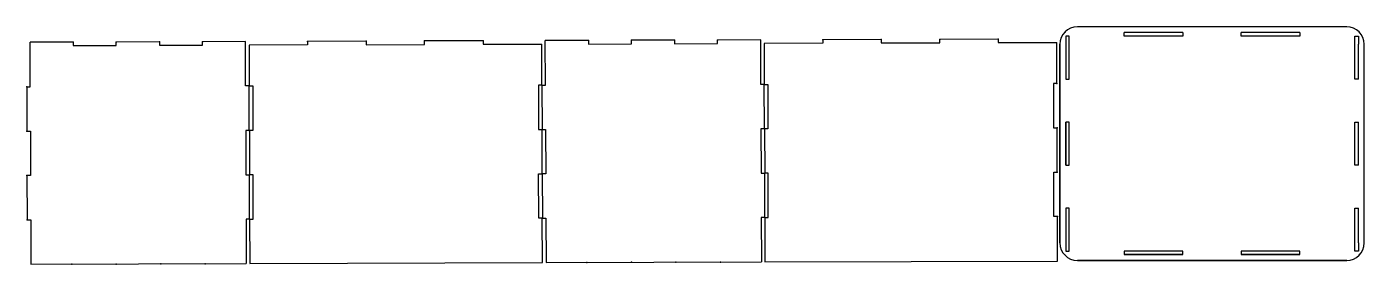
# Model space of a CAD drawing. Header units: millimetres. Extents: x 2845 to 4660, y 6108 to 6481.
# Drawn here: x 3518 to 4660, y 6108 to 6311 of the extents above; entities that cross this region are included whole.
import ezdxf

# ---------------------------------------------------------------- set-up
doc = ezdxf.new("R2010")
doc.units = ezdxf.units.MM

msp = doc.modelspace()

# ---------------------------------------------------------------- linework, layer by layer
for p, q in [((4645.1, 6311.3), (4415.1, 6311.3)), ((3557.2, 6298.1), (3520.4, 6298)), ((3630.8, 6298.4), (3594, 6298.2)), ((3704.4, 6298.6), (3667.6, 6298.5)), ((3807.4, 6298.9), (3757.4, 6298.8)), ((3907.4, 6299.3), (3857.4, 6299.1)), ((3957.6, 6261.4), (3957.4, 6296.4)), ((3997.3, 6299.5), (3960.5, 6299.4)), ((4070.9, 6299.8), (4034.1, 6299.7)), ((4144.5, 6300), (4107.7, 6299.9)), ((4147.5, 6297), (4147.6, 6262)), ((4247.5, 6300.4), (4197.5, 6300.2)), ((4347.5, 6300.7), (4297.5, 6300.5)), ((4397.6, 6262.8), (4397.5, 6297.8)), ((4400.1, 6296.3), (4400.1, 6126.3)), ((4400.1, 6126.3), (4400.1, 6296.3)), ((4405.1, 6296.3), (4405.1, 6266.5)), ((4505.1, 6306.3), (4455.1, 6306.3)), ((4605.1, 6306.3), (4555.1, 6306.3)), ((4655.1, 6266.5), (4655.1, 6296.3)), ((4660.1, 6126.3), (4660.1, 6296.3)), ((3707.4, 6295.6), (3707.6, 6260.6)), ((4147.7, 6224), (4147.6, 6262)), ((3517.5, 6260), (3517.6, 6222)), ((3707.6, 6222.6), (3707.5, 6260.6)), ((3957.6, 6261.4), (3957.7, 6223.4)), ((4405.1, 6229.7), (4405.1, 6192.9)), ((4405.1, 6192.9), (4405.1, 6229.7)), ((4655.1, 6192.9), (4655.1, 6229.7)), ((3707.7, 6222.6), (3707.8, 6184.6)), ((3957.8, 6185.4), (3957.7, 6223.4)), ((4147.7, 6224), (4147.9, 6186)), ((4397.9, 6186.8), (4397.7, 6224.8)), ((3517.7, 6184), (3517.9, 6146)), ((3707.9, 6146.6), (3707.7, 6184.6)), ((3957.9, 6185.4), (3958, 6147.4)), ((4148, 6148), (4147.9, 6186)), ((3958.1, 6109.4), (3957.9, 6147.4)), ((4148, 6148), (4148.1, 6110)), ((4398.1, 6110.8), (4398, 6148.8)), ((4405.1, 6156.1), (4405.1, 6126.3)), ((4655.1, 6126.3), (4655.1, 6156.1)), ((3707.9, 6146.6), (3708.1, 6108.6)), ((4405.1, 6126.3), (4405.1, 6119.3)), ((4655.1, 6126.3), (4655.1, 6119.3)), ((4455.1, 6116.3), (4505.1, 6116.3)), ((4505.1, 6116.3), (4455.1, 6116.3)), ((4605.1, 6116.3), (4555.1, 6116.3)), ((4555.1, 6116.3), (4605.1, 6116.3)), ((3521, 6108), (3705, 6108.6)), ((3708.1, 6108.6), (3958.1, 6109.4)), ((3961.1, 6109.4), (4145.1, 6110)), ((4148.1, 6110), (4398.1, 6110.8)), ((4415.1, 6111.3), (4645.1, 6111.3)), ((4645.1, 6111.3), (4415.1, 6111.3))]:
    msp.add_line(p, q)
for points in [[(3517.5, 6260), (3517.5, 6260), (3520.5, 6260), (3520.4, 6298)], [(3557.2, 6298.1), (3557.2, 6295.1), (3594, 6295.2), (3594, 6298.2), (3594, 6298.2)], [(3630.8, 6298.4), (3630.8, 6295.4), (3667.6, 6295.5), (3667.6, 6298.5)], [(3707.5, 6260.6), (3704.5, 6260.6), (3704.4, 6298.6)], [(3757.4, 6298.8), (3757.4, 6295.8), (3707.4, 6295.6)], [(3807.4, 6298.9), (3807.4, 6295.9), (3857.4, 6296.1), (3857.4, 6299.1)], [(3907.4, 6299.3), (3907.4, 6296.3), (3957.4, 6296.4)], [(3957.6, 6261.4), (3957.6, 6261.4), (3960.6, 6261.4), (3960.5, 6299.4)], [(3997.3, 6299.5), (3997.3, 6296.5), (4034.1, 6296.7), (4034.1, 6299.7), (4034.1, 6299.7)], [(4070.9, 6299.8), (4070.9, 6296.8), (4107.7, 6296.9), (4107.7, 6299.9)], [(4147.6, 6262), (4144.6, 6262), (4144.5, 6300)], [(4197.5, 6300.2), (4197.5, 6297.2), (4147.5, 6297)], [(4247.5, 6300.4), (4247.5, 6297.4), (4297.5, 6297.5), (4297.5, 6300.5)], [(4347.5, 6300.7), (4347.5, 6297.7), (4397.5, 6297.8)], [(4405.1, 6266.5), (4408.1, 6266.5), (4408.1, 6303.3), (4405.1, 6303.3)], [(4405.1, 6303.3), (4405.1, 6296.3)], [(4505.1, 6306.3), (4505.1, 6303.3), (4455.1, 6303.3), (4455.1, 6306.3)], [(4605.1, 6306.3), (4605.1, 6303.3), (4555.1, 6303.3), (4555.1, 6306.3)], [(4655.1, 6266.5), (4652.1, 6266.5), (4652.1, 6303.3), (4655.1, 6303.3)], [(4655.1, 6303.3), (4655.1, 6296.3)], [(4147.6, 6262), (4150.6, 6262), (4150.7, 6224), (4147.7, 6224)], [(4397.6, 6262.8), (4394.6, 6262.8), (4394.7, 6224.8), (4397.7, 6224.8)], [(3707.6, 6260.6), (3710.6, 6260.6), (3710.7, 6222.6), (3707.7, 6222.6)], [(3957.6, 6261.4), (3954.6, 6261.4), (3954.7, 6223.4), (3957.7, 6223.4)], [(4405.1, 6192.9), (4408.1, 6192.9), (4408.1, 6229.7), (4405.1, 6229.7)], [(4655.1, 6192.9), (4652.1, 6192.9), (4652.1, 6229.7), (4655.1, 6229.7)], [(3517.6, 6222), (3517.6, 6222), (3520.6, 6222), (3520.7, 6184), (3517.7, 6184), (3517.7, 6184)], [(3707.6, 6222.6), (3704.6, 6222.6), (3704.7, 6184.6), (3707.7, 6184.6)], [(3957.7, 6223.4), (3957.7, 6223.4), (3960.7, 6223.4), (3960.9, 6185.4), (3957.9, 6185.4), (3957.9, 6185.4)], [(4147.7, 6224), (4144.7, 6224), (4144.9, 6186), (4147.9, 6186)], [(3707.9, 6146.6), (3710.9, 6146.6), (3710.8, 6184.6), (3707.8, 6184.6)], [(3957.9, 6147.4), (3954.9, 6147.4), (3954.8, 6185.4), (3957.8, 6185.4)], [(4148, 6148), (4151, 6148), (4150.9, 6186), (4147.9, 6186)], [(4398, 6148.8), (4395, 6148.8), (4394.9, 6186.8), (4397.9, 6186.8)], [(3958, 6147.4), (3961, 6147.4), (3961.1, 6109.4)], [(4148, 6148), (4145, 6148), (4145.1, 6110)], [(4405.1, 6119.3), (4408.1, 6119.3), (4408.1, 6156.1), (4405.1, 6156.1)], [(4655.1, 6119.3), (4652.1, 6119.3), (4652.1, 6156.1), (4655.1, 6156.1)], [(3517.9, 6146), (3520.9, 6146), (3521, 6108)], [(3707.9, 6146.6), (3704.9, 6146.6), (3705, 6108.6)], [(4505.1, 6116.3), (4505.1, 6119.3), (4455.1, 6119.3), (4455.1, 6116.3)], [(4605.1, 6116.3), (4605.1, 6119.3), (4555.1, 6119.3), (4555.1, 6116.3)]]:
    msp.add_lwpolyline(points)
for points in [[(4405.1, 6306.3), (4405.1, 6306.3)], [(4655.1, 6306.3), (4655.1, 6306.3)], [(4405.1, 6116.3), (4405.1, 6116.3)], [(4655.1, 6116.3), (4655.1, 6116.3)]]:
    msp.add_lwpolyline(points, close=True)
for centre, start, end in [((4415.1, 6296.3), 90, 180), ((4415.1, 6296.3), 90, 180), ((4645.1, 6296.3), 0, 90), ((4415.1, 6126.3), 180, 270), ((4415.1, 6126.3), 180, 270), ((4645.1, 6126.3), 270, 0)]:
    msp.add_arc(centre, 15, start, end)
for p in [(3557.2, 6298.1), (3594, 6298.2), (3630.8, 6298.4), (3667.6, 6298.5), (3757.4, 6298.8), (3807.4, 6298.9), (3857.4, 6299.1), (3907.4, 6299.3), (3997.3, 6299.5), (4034.1, 6299.7), (4070.9, 6299.8), (4107.7, 6299.9), (4197.5, 6300.2), (4247.5, 6300.4), (4297.5, 6300.5), (4347.5, 6300.7), (4147.6, 6262), (4147.6, 6262), (4397.6, 6262.8), (3517.5, 6260), (3517.5, 6260), (3517.5, 6260), (3517.5, 6260), (3707.5, 6260.6), (3707.6, 6260.6), (3957.6, 6261.4), (3957.6, 6261.4), (3957.6, 6261.4), (3957.6, 6261.4), (3957.6, 6261.4), (3517.6, 6222), (3517.6, 6222), (3517.6, 6222), (3517.6, 6222), (3707.6, 6222.6), (3707.7, 6222.6), (3957.7, 6223.4), (3957.7, 6223.4), (3957.7, 6223.4), (3957.7, 6223.4), (3957.7, 6223.4), (4147.7, 6224), (4147.7, 6224), (4397.7, 6224.8), (3517.7, 6184), (3517.7, 6184), (3517.7, 6184), (3517.7, 6184), (3707.7, 6184.6), (3707.8, 6184.6), (3957.8, 6185.4), (3957.9, 6185.4), (3957.9, 6185.4), (3957.9, 6185.4), (3957.9, 6185.4), (4147.9, 6186), (4147.9, 6186), (4397.9, 6186.8), (3957.9, 6147.4), (3958, 6147.4), (3958, 6147.4), (3958, 6147.4), (3958, 6147.4), (4148, 6148), (4148, 6148), (4398, 6148.8), (3517.9, 6146), (3517.9, 6146), (3517.9, 6146), (3517.9, 6146), (3707.9, 6146.6), (3707.9, 6146.6), (3556, 6108.1), (3594, 6108.2), (3632, 6108.4), (3670, 6108.5), (3996.1, 6109.5), (4034.1, 6109.7), (4072.1, 6109.8), (4110.1, 6109.9)]:
    msp.add_point(p)

doc.saveas('drawing.dxf')
